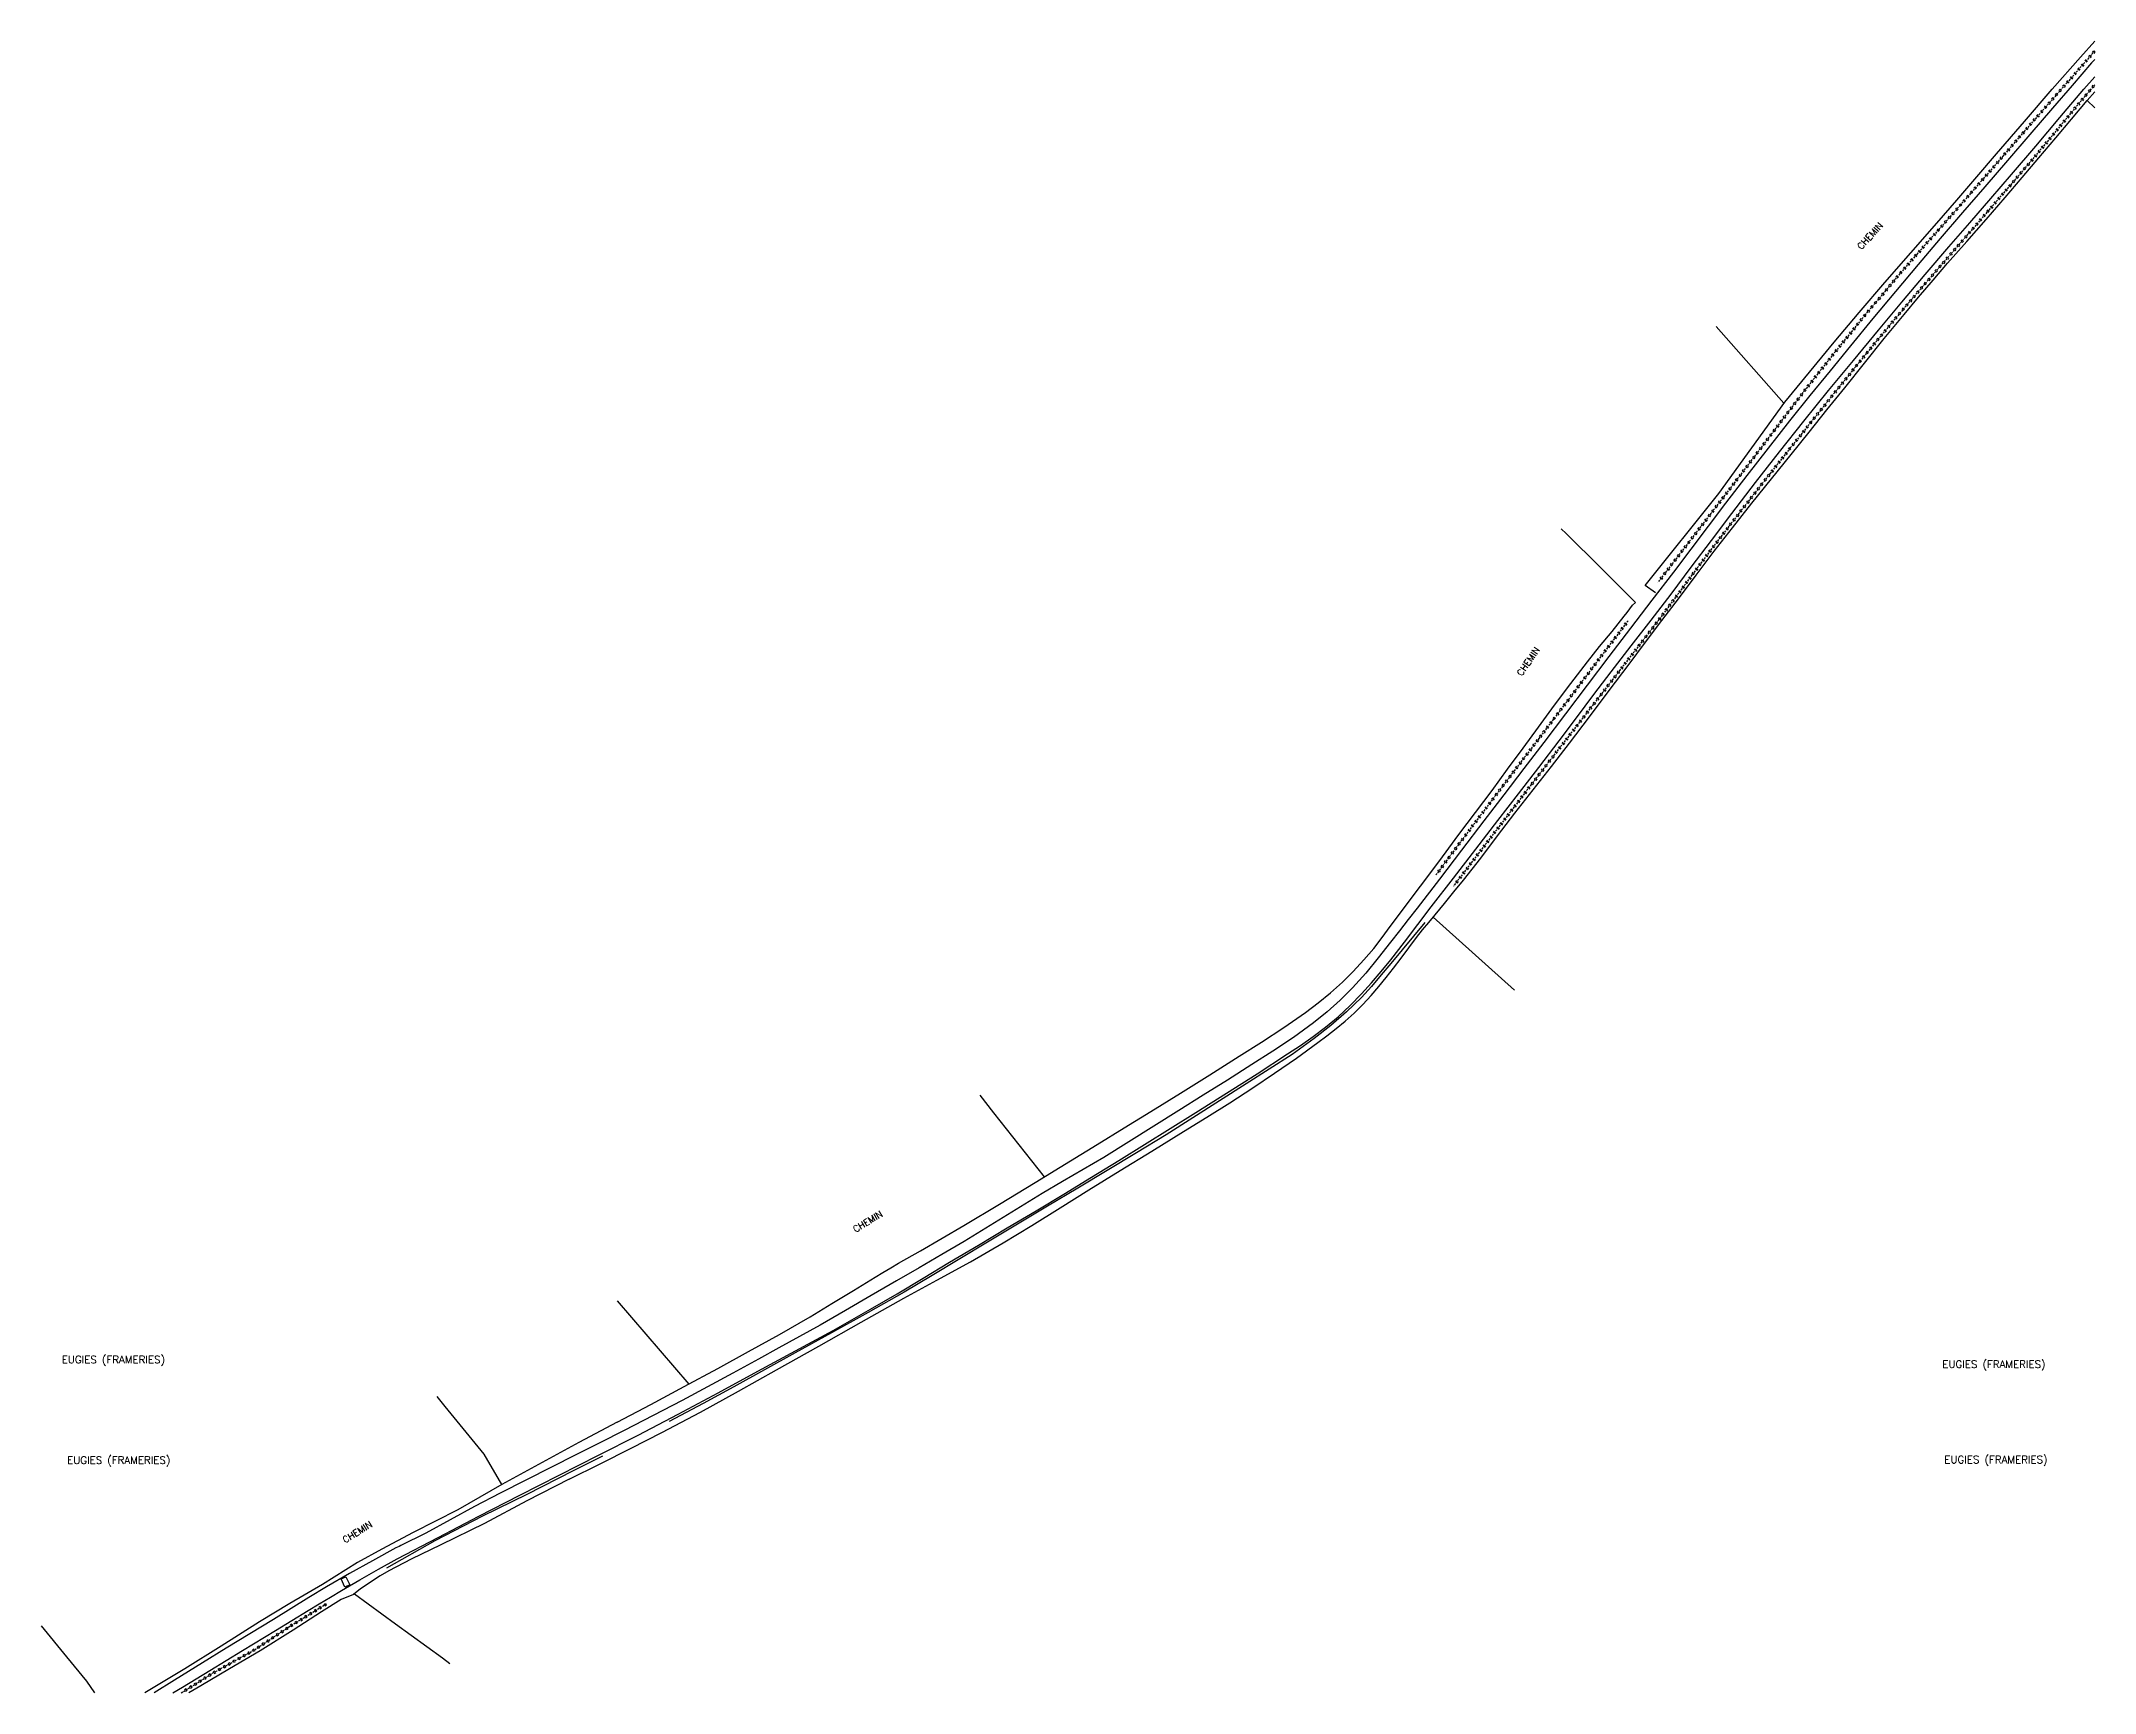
# Model space of a CAD drawing. Header units: millimetres. Extents: x 114000 to 115000, y 119000 to 120001.
# Drawn here: x 114453 to 115000, y 119175 to 119615 of the extents above; entities that cross this region are included whole.
import ezdxf
from ezdxf.enums import TextEntityAlignment as Align

# ---------------------------------------------------------------- set-up
doc = ezdxf.new("R2010")
doc.units = ezdxf.units.MM
doc.linetypes.add('DASHED', pattern=[0.75, 0.5, -0.25])
doc.layers.get('0').update_dxf_attribs({"linetype": 'CONTINUOUS'})
for name, color, linetype in [('W0071', 7, 'CONTINUOUS'), ('W0104', 1, 'CONTINUOUS'), ('W0211', 2, 'CONTINUOUS'), ('W0220', 5, 'DASHED'), ('W0330', 7, 'CONTINUOUS'), ('W0980', 7, 'CONTINUOUS'), ('W0989', 7, 'CONTINUOUS')]:
    doc.layers.add(name, color=color, linetype=linetype)
doc.styles.get("Standard").update_dxf_attribs({"font": 'romans.shx', "width": 0.85})

msp = doc.modelspace()

# ---------------------------------------------------------------- texts
at = {"layer": 'W0980'}
for p in [(114472, 119263.71), (114973.14, 119262.47), (114473.43, 119236.9), (114973.68, 119237.05)]:
    msp.add_text('EUGIES (FRAMERIES)', height=2, dxfattribs=at).set_placement(p, align=Align.MIDDLE)
at = {"layer": 'W0989'}
for rotation, p in [(47.4053, (114937.82, 119559.54)), (55.4888, (114847.32, 119445.84)), (31.6254, (114669.79, 119297.62)), (31.6254, (114533.77, 119214.86))]:
    msp.add_text('CHEMIN', height=1.75, rotation=rotation, dxfattribs=at).set_placement(p)

# ---------------------------------------------------------------- blocks, each defined once
blk = doc.blocks.new('t220o')
at = {"color": 0, "linetype": 'Continuous'}
for p, q in [((-0.25, 0.25), (0.25, 0.25)), ((-0.25, -0.25), (0.25, -0.25))]:
    blk.add_line(p, q, dxfattribs=at)

# ---------------------------------------------------------------- linework, layer by layer
at = {"layer": 'W0071'}
for points in [[(115000, 119610.39), (114999.18, 119609.45), (114993.96, 119603.39), (114988.75, 119597.34), (114982.73, 119590.38), (114976.72, 119583.42), (114970.72, 119576.45), (114964.77, 119569.56), (114958.83, 119562.67), (114952.93, 119555.75), (114946.89, 119548.54), (114940.88, 119541.29), (114934.9, 119534.02), (114929.46, 119527.4), (114924.05, 119520.76), (114918.69, 119514.07), (114912.95, 119506.78), (114907.27, 119499.45), (114901.63, 119492.08), (114896.99, 119485.97), (114892.38, 119479.84), (114887.75, 119473.72), (114882.02, 119466.23), (114876.28, 119458.76), (114870.55, 119451.27), (114864.77, 119443.63), (114859.01, 119435.98), (114853.23, 119428.34), (114847.9, 119421.36), (114842.55, 119414.39), (114837.2, 119407.42), (114831.27, 119399.66), (114825.35, 119391.9), (114819.41, 119384.16), (114817.07, 119381.12), (114814.73, 119378.09), (114812.36, 119375.07), (114809.09, 119370.92), (114805.76, 119366.82), (114802.24, 119362.9), (114798.91, 119359.66), (114795.44, 119356.56), (114791.86, 119353.6), (114786.52, 119349.68), (114780.97, 119346.04), (114775.38, 119342.46), (114768.92, 119338.34), (114762.4, 119334.31), (114755.89, 119330.27), (114749.24, 119326.07), (114742.6, 119321.88), (114735.91, 119317.75), (114730.45, 119314.51), (114724.97, 119311.33), (114719.5, 119308.11), (114712.58, 119303.87), (114705.69, 119299.57), (114698.76, 119295.34), (114692.76, 119291.81), (114686.73, 119288.33), (114680.7, 119284.85), (114673.91, 119280.89), (114667.12, 119276.93), (114660.31, 119273.03), (114654.85, 119269.97), (114649.37, 119266.94), (114643.88, 119263.93), (114637.12, 119260.25), (114630.34, 119256.6), (114623.54, 119252.98), (114618.4, 119250.26), (114613.24, 119247.57), (114608.08, 119244.9), (114601.66, 119241.65), (114595.22, 119238.44), (114588.79, 119235.21), (114581.92, 119231.72), (114575.05, 119228.2), (114568.21, 119224.65), (114561.71, 119221.13), (114555.23, 119217.58), (114548.63, 119214.27), (114548.18, 119214.06), (114547.72, 119213.85), (114547.26, 119213.65)], [(114547.65, 119210.76), (114558.52, 119216.43), (114569.4, 119222.1), (114580.29, 119227.72), (114590.8, 119233.05), (114601.32, 119238.35), (114611.82, 119243.71), (114622.49, 119249.32), (114633.14, 119254.99), (114643.75, 119260.72), (114653.81, 119266.16), (114663.85, 119271.64), (114673.8, 119277.26), (114680.84, 119281.38), (114687.83, 119285.57), (114694.82, 119289.77), (114702.52, 119294.35), (114710.22, 119298.93), (114717.91, 119303.53), (114725.28, 119307.97), (114732.64, 119312.43), (114739.98, 119316.92), (114746.81, 119321.15), (114753.62, 119325.4), (114760.43, 119329.68), (114768.64, 119334.81), (114776.84, 119339.97), (114784.93, 119345.3), (114788.35, 119347.6), (114791.76, 119349.93), (114795.05, 119352.4), (114798.38, 119355.23), (114801.58, 119358.23), (114804.65, 119361.34), (114807.31, 119364.29), (114809.87, 119367.32), (114812.38, 119370.4), (114816.04, 119375.06), (114819.6, 119379.79), (114823.17, 119384.52), (114829.09, 119392.19), (114835.04, 119399.85), (114840.97, 119407.51), (114846.41, 119414.6), (114851.83, 119421.69), (114857.24, 119428.79), (114861.89, 119434.93), (114866.53, 119441.07), (114871.18, 119447.19), (114876.48, 119454.09), (114881.79, 119460.96), (114887.09, 119467.86), (114892.49, 119475.01), (114897.87, 119482.17), (114903.29, 119489.31), (114909.64, 119497.57), (114916.04, 119505.8), (114922.51, 119513.98), (114929.07, 119522.1), (114935.68, 119530.17), (114942.35, 119538.21), (114948.56, 119545.64), (114954.82, 119553.04), (114961.1, 119560.41), (114966.68, 119566.86), (114972.28, 119573.28), (114977.85, 119579.71), (114984.28, 119587.28), (114990.68, 119594.87), (114997.12, 119602.42), (115000, 119605.76)], [(114547.26, 119213.65), (114541.08, 119210.22), (114534.9, 119206.79), (114528.78, 119203.27), (114524.05, 119200.41), (114519.35, 119197.5), (114514.64, 119194.59), (114508.35, 119190.74), (114502.05, 119186.89), (114495.76, 119183.04), (114488.27, 119178.37), (114482.89, 119175)], [(114487.87, 119175), (114490.43, 119176.56), (114497.72, 119181), (114506.45, 119186.32), (114515.18, 119191.63), (114523.91, 119196.93), (114526.86, 119198.74), (114529.82, 119200.55), (114532.79, 119202.33), (114537.72, 119205.18), (114542.68, 119207.97), (114547.65, 119210.76)]]:
    msp.add_lwpolyline(points, dxfattribs=at)
at = {"layer": 'W0104'}
msp.add_lwpolyline([(114533.7, 119203.2), (114532.7, 119205.38), (114533.98, 119205.97), (114534.98, 119203.78)], close=True, dxfattribs=at)
at = {"layer": 'W0211'}
for points in [[(114821.52, 119380.37), (114818.48, 119376.72), (114815.45, 119373.05), (114812.4, 119369.4), (114809.85, 119366.35), (114807.28, 119363.32), (114804.63, 119360.37), (114800.63, 119356.52), (114796.4, 119352.85), (114792.03, 119349.4), (114786.12, 119345.2), (114779.97, 119341.28), (114773.83, 119337.37), (114766.75, 119332.83), (114759.63, 119328.25), (114752.52, 119323.77), (114744.68, 119318.97), (114736.83, 119314.25), (114728.97, 119309.55), (114720.97, 119304.75), (114712.97, 119299.97), (114704.97, 119295.17), (114697.57, 119290.72), (114690.2, 119286.25), (114682.77, 119281.85), (114673.12, 119276.37), (114663.4, 119271), (114653.65, 119265.63), (114645.52, 119261.12), (114637.35, 119256.6), (114629.15, 119252.15), (114620.12, 119247.37)], [(114602.37, 119238.1), (114594.57, 119234.17), (114582.18, 119227.88), (114570.4, 119222.1), (114557.7, 119215.57), (114544.78, 119208.27)]]:
    msp.add_lwpolyline(points, dxfattribs=at)
at = {"layer": 'W0220'}
for points in [[(115000, 119612.62), (114998.37, 119610.72), (114992.65, 119604.2), (114986.92, 119597.68), (114981.2, 119591.17), (114975.55, 119584.63), (114969.88, 119578.08), (114964.2, 119571.55), (114958.37, 119564.95), (114952.52, 119558.37), (114946.75, 119551.72), (114938.75, 119542.17), (114930.88, 119532.52), (114923.17, 119522.77), (114917.72, 119515.65), (114912.28, 119508.48), (114906.88, 119501.35), (114899.12, 119491.2), (114891.35, 119481.08), (114883.55, 119470.97)], [(115000, 119603.64), (114997.92, 119601.17), (114993, 119595.32), (114988.15, 119589.4), (114983.23, 119583.55), (114977.52, 119576.85), (114971.77, 119570.2), (114966.03, 119563.55), (114959.6, 119556.15), (114953.17, 119548.72), (114946.8, 119541.25), (114941.08, 119534.37), (114935.43, 119527.43), (114929.8, 119520.45), (114924.35, 119513.65), (114918.88, 119506.83), (114913.48, 119500), (114907.97, 119492.97), (114902.52, 119485.95), (114897.08, 119478.85), (114892.68, 119472.97), (114888.32, 119467.03), (114883.92, 119461.15), (114878.72, 119454.37), (114873.48, 119447.63), (114868.25, 119440.88), (114862.12, 119432.95), (114855.97, 119425.03), (114849.83, 119417.08), (114842.92, 119408.05), (114836, 119399.03), (114829.08, 119390)], [(114875.63, 119460.77), (114867.72, 119450.35), (114859.83, 119439.88), (114851.92, 119429.45), (114845.37, 119420.85), (114838.83, 119412.23), (114832.32, 119403.6), (114829.65, 119400.03), (114826.97, 119396.43), (114824.32, 119392.85)], [(114490.07, 119175), (114498.53, 119180.32), (114509.6, 119186.52), (114518.77, 119192.6), (114528.88, 119198.82)]]:
    msp.add_lwpolyline(points, dxfattribs=at)
at = {"layer": 'W0330'}
for points in [[(114882.97, 119468.23), (114880.23, 119470.2), (114899.83, 119494.68), (114917.4, 119519.03), (114924, 119527.03), (114930.57, 119535), (114937.23, 119542.95), (114944.08, 119550.88), (114951.03, 119558.8), (114957.95, 119566.72), (114963.25, 119572.88), (114968.55, 119579.05), (114973.83, 119585.23), (114981.25, 119593.85), (114988.68, 119602.45), (114996.2, 119611), (115000, 119615.26)], [(114593.45, 119231.95), (114601.72, 119236.05), (114609.97, 119240.2), (114618.2, 119244.4), (114628.43, 119249.85), (114638.57, 119255.45), (114648.68, 119261.08), (114660, 119267.43), (114671.32, 119273.8), (114682.63, 119280.17), (114691.48, 119285.05), (114700.37, 119289.92), (114709.15, 119294.95), (114716.77, 119299.57), (114724.35, 119304.32), (114731.92, 119309.05), (114740.32, 119314.23), (114748.75, 119319.4), (114757.15, 119324.6), (114763.35, 119328.45), (114769.52, 119332.32), (114775.63, 119336.28), (114781.45, 119340.2), (114787.25, 119344.2), (114792.95, 119348.35), (114795.4, 119350.17), (114797.85, 119352.05), (114800.23, 119354), (114802.63, 119356.2), (114804.92, 119358.52), (114807.15, 119360.88), (114809.2, 119363.25), (114811.17, 119365.68), (114813.12, 119368.15), (114815.17, 119370.85), (114817.2, 119373.63), (114819.25, 119376.35), (114820.88, 119378.35), (114822.55, 119380.35), (114824.2, 119382.35), (114826.72, 119385.43), (114829.25, 119388.52), (114831.75, 119391.6), (114836.37, 119397.52), (114840.88, 119403.48), (114845.45, 119409.45), (114850.35, 119415.68), (114855.23, 119421.92), (114860.08, 119428.17), (114865.4, 119435.17), (114870.65, 119442.2), (114875.92, 119449.23), (114880.28, 119455.03), (114884.68, 119460.8), (114889.05, 119466.6), (114893.83, 119472.95), (114898.63, 119479.28), (114903.45, 119485.57), (114908.63, 119492.08), (114913.88, 119498.57), (114919.12, 119505.05), (114923.88, 119511), (114928.65, 119516.95), (114933.43, 119522.88), (114938.65, 119529.4), (114943.88, 119535.95), (114949.2, 119542.4), (114953.03, 119546.97), (114956.92, 119551.52), (114960.8, 119556.03), (114965.88, 119561.88), (114971.03, 119567.75), (114976.12, 119573.6), (114980.65, 119578.88), (114985.15, 119584.17), (114989.65, 119589.48), (114993.83, 119594.45), (114998, 119599.43), (115000, 119601.76)], [(114998.02, 119599.45), (115000, 119597.47)], [(114917.17, 119518.75), (114899.11, 119539.16)], [(114877.6, 119465.65), (114868.35, 119474.83), (114859.12, 119484), (114857.83, 119485.29)], [(114606.25, 119247.15), (114615.2, 119251.88), (114624.15, 119256.63), (114633.05, 119261.43), (114641.28, 119265.97), (114649.52, 119270.55), (114657.65, 119275.25), (114663.45, 119278.75), (114669.23, 119282.28), (114675, 119285.8), (114677.08, 119287.03), (114679.17, 119288.28), (114681.25, 119289.52), (114687.05, 119292.85), (114692.85, 119296.2), (114698.65, 119299.55), (114708.15, 119305.23), (114717.6, 119311), (114727.03, 119316.8), (114734.17, 119321.17), (114741.32, 119325.57), (114748.45, 119329.97), (114756.35, 119334.85), (114764.23, 119339.75), (114772.05, 119344.72), (114778, 119348.48), (114783.95, 119352.32), (114789.68, 119356.37), (114793.05, 119358.97), (114796.37, 119361.63), (114799.55, 119364.45), (114802.43, 119367.32), (114805.2, 119370.35), (114807.85, 119373.43), (114810.12, 119376.32), (114812.28, 119379.25), (114814.45, 119382.2), (114818.35, 119387.43), (114822.25, 119392.63), (114826.15, 119397.85), (114830.57, 119403.75), (114835, 119409.63), (114839.4, 119415.55), (114843.55, 119421.17), (114847.65, 119426.8), (114851.8, 119432.43), (114856.08, 119438.25), (114860.4, 119444.08), (114864.8, 119449.85), (114868.05, 119453.92), (114871.37, 119457.92), (114874.63, 119462), (114875.37, 119462.97), (114876.12, 119463.97), (114876.85, 119464.95), (114877.6, 119465.65)], [(114823.7, 119381.75), (114845.35, 119362.34)], [(114720.1, 119312.53), (114706.65, 119329.65), (114703, 119334.3)], [(114625.42, 119257.32), (114606.31, 119279.46)], [(114575.52, 119230.53), (114570.8, 119238.67), (114560.43, 119251.33), (114558.26, 119253.97)], [(114606.27, 119247.13), (114596.02, 119241.77), (114584.3, 119235.32), (114575.48, 119230.52), (114563.82, 119223.77), (114551.88, 119217.77), (114543.57, 119213.33), (114537.1, 119209.77), (114527.73, 119203.9), (114519, 119198.87), (114510.97, 119193.97), (114500.73, 119187.42), (114491, 119181.42), (114480.42, 119175)], [(114593.47, 119231.93), (114582.17, 119226.2), (114570.92, 119220.18), (114559.27, 119214.5), (114551.32, 119210.63), (114545.37, 119207.57), (114543.1, 119206.18), (114537.82, 119202.78), (114535.98, 119201.23), (114532.68, 119199.9), (114527.5, 119196.63), (114519.93, 119191.73), (114511.13, 119186.22), (114502.97, 119181.38), (114495.3, 119176.93), (114492.12, 119175)], [(114536.22, 119201.43), (114547.18, 119193.42), (114559.68, 119184.32), (114561.68, 119182.83)], [(114452.73, 119192.85), (114459.47, 119184.58), (114464.88, 119178.17), (114467, 119175)]]:
    msp.add_lwpolyline(points, dxfattribs=at)

# ---------------------------------------------------------------- block references
at = {"layer": 'W0220'}
for p, rotation in [((114998.73, 119611.14), 229.4179907107675), ((114999.7, 119612.28), 229.4179907107675), ((114994.77, 119606.62), 228.7413321442542), ((114995.76, 119607.75), 228.7413321442542), ((114996.75, 119608.88), 228.7413321442542), ((114997.74, 119610), 228.7413321442542), ((114989.82, 119600.99), 228.6619355755225), ((114990.81, 119602.11), 228.6619355755225), ((114991.81, 119603.24), 228.6619355755225), ((114992.8, 119604.37), 228.7413321442542), ((114993.78, 119605.49), 228.7413321442542), ((114997.63, 119600.83), 229.9525180316373), ((114998.6, 119601.98), 229.9454226817642), ((114999.56, 119603.13), 229.9454226817642), ((114984.87, 119595.35), 228.7369733293933), ((114985.86, 119596.48), 228.7369733293933), ((114986.85, 119597.61), 228.7369733293933), ((114987.84, 119598.73), 228.6619355755225), ((114988.83, 119599.86), 228.6619355755225), ((114992.81, 119595.09), 230.6594818401349), ((114993.77, 119596.24), 229.9525180316373), ((114994.74, 119597.39), 229.9525180316373), ((114995.7, 119598.53), 229.9525180316373), ((114996.67, 119599.68), 229.9525180316373), ((114979.94, 119589.71), 229.1497762636629), ((114980.92, 119590.84), 229.1497762636629), ((114981.91, 119591.97), 228.7369733293933), ((114982.89, 119593.1), 228.7369733293933), ((114983.88, 119594.23), 228.7369733293933), ((114988.06, 119589.29), 229.9525180315671), ((114989.01, 119590.45), 230.6594818401349), ((114989.96, 119591.61), 230.6594818401349), ((114990.91, 119592.77), 230.6594818401349), ((114991.86, 119593.93), 230.6594818401349), ((114975.03, 119584.03), 229.1339406383781), ((114976.01, 119585.17), 229.1497762636629), ((114976.99, 119586.3), 229.1497762636629), ((114977.97, 119587.44), 229.1497762636629), ((114978.96, 119588.57), 229.1497762636629), ((114984.19, 119584.69), 229.9525180315671), ((114985.16, 119585.84), 229.9525180315671), ((114986.12, 119586.99), 229.9525180315671), ((114987.09, 119588.14), 229.9525180315671), ((114970.12, 119578.36), 229.1339406383781), ((114971.11, 119579.5), 229.1339406383781), ((114972.09, 119580.63), 229.1339406383781), ((114973.07, 119581.76), 229.1339406383781), ((114974.05, 119582.9), 229.1339406383781), ((114979.34, 119578.98), 229.5313669061107), ((114980.31, 119580.12), 229.5313669061107), ((114981.28, 119581.26), 229.5313669061107), ((114982.26, 119582.4), 229.5313669061107), ((114983.23, 119583.55), 229.5313669061107), ((114966.19, 119573.83), 228.9802753907442), ((114967.17, 119574.97), 228.9802753907442), ((114968.16, 119576.1), 228.9802753907442), ((114969.14, 119577.23), 228.9802753907442), ((114974.44, 119573.3), 229.1512852664589), ((114975.42, 119574.43), 229.1512852664589), ((114976.41, 119575.57), 229.1512852664589), ((114977.39, 119576.7), 229.1512852664589), ((114978.36, 119577.84), 229.5313669061107), ((114961.24, 119568.2), 228.5301408373691), ((114962.23, 119569.32), 228.5301408373691), ((114963.22, 119570.45), 228.5301408373691), ((114964.22, 119571.57), 228.9802753907442), ((114965.2, 119572.7), 228.9802753907442), ((114969.54, 119567.62), 229.2302596173762), ((114970.52, 119568.76), 229.2302596173762), ((114971.5, 119569.89), 229.2302596173762), ((114972.48, 119571.03), 229.1512852664589), ((114973.46, 119572.16), 229.1512852664589), ((114956.26, 119562.58), 228.3740246766734), ((114957.26, 119563.71), 228.3740246766734), ((114958.26, 119564.83), 228.3740246766734), ((114959.25, 119565.95), 228.5301408373691), ((114960.24, 119567.07), 228.5301408373691), ((114964.64, 119561.95), 228.998773390769), ((114965.62, 119563.08), 228.998773390769), ((114966.6, 119564.21), 229.2302596173762), ((114967.58, 119565.35), 229.2302596173762), ((114968.56, 119566.48), 229.2302596173762), ((114951.3, 119556.96), 229.0675807809847), ((114952.28, 119558.1), 229.0675807809847), ((114953.28, 119559.22), 228.3740246766734), ((114954.27, 119560.34), 228.3740246766734), ((114955.27, 119561.46), 228.3740246766734), ((114960.7, 119557.42), 228.998773390769), ((114961.69, 119558.55), 228.998773390769), ((114962.67, 119559.68), 228.998773390769), ((114963.65, 119560.81), 228.998773390769), ((114946.39, 119551.29), 230.04721499862), ((114947.37, 119552.43), 229.0675807809847), ((114948.35, 119553.56), 229.0675807809847), ((114949.33, 119554.7), 229.0675807809847), ((114950.32, 119555.83), 229.0675807809847), ((114955.79, 119551.75), 229.1249642371633), ((114956.77, 119552.88), 229.1249642371633), ((114957.75, 119554.02), 229.1249642371633), ((114958.74, 119555.15), 229.1249642371633), ((114959.72, 119556.28), 228.998773390769), ((114941.58, 119545.54), 230.04721499862), ((114942.54, 119546.69), 230.04721499862), ((114943.5, 119547.84), 230.04721499862), ((114944.47, 119548.99), 230.04721499862), ((114945.43, 119550.14), 230.04721499862), ((114950.9, 119546.06), 229.5462652041543), ((114951.88, 119547.2), 229.5462652041543), ((114952.85, 119548.34), 229.5462652041543), ((114953.83, 119549.48), 229.1249642371633), ((114954.81, 119550.61), 229.1249642371633), ((114937.74, 119540.93), 230.8119395983246), ((114938.69, 119542.09), 230.8119395983246), ((114939.65, 119543.24), 230.04721499862), ((114940.61, 119544.39), 230.04721499862), ((114946.05, 119540.34), 230.2870754375235), ((114947.01, 119541.49), 229.5462652041543), ((114947.98, 119542.64), 229.5462652041543), ((114948.96, 119543.78), 229.5462652041543), ((114949.93, 119544.92), 229.5462652041543), ((114933, 119535.12), 230.8119395983246), ((114933.95, 119536.28), 230.8119395983246), ((114934.9, 119537.44), 230.8119395983246), ((114935.84, 119538.6), 230.8119395983246), ((114936.79, 119539.77), 230.8119395983246), ((114941.26, 119534.57), 230.2870754375235), ((114942.21, 119535.73), 230.2870754375235), ((114943.17, 119536.88), 230.2870754375235), ((114944.13, 119538.04), 230.2870754375235), ((114945.09, 119539.19), 230.2870754375235), ((114928.31, 119529.26), 231.6424501949261), ((114929.24, 119530.44), 231.6424501949261), ((114930.17, 119531.62), 231.6424501949261), ((114931.11, 119532.79), 230.8119395983246), ((114932.05, 119533.95), 230.8119395983246), ((114937.46, 119529.92), 230.8259741806424), ((114938.41, 119531.09), 230.8259741806424), ((114939.36, 119532.25), 230.8259741806424), ((114940.31, 119533.41), 230.8259741806424), ((114924.59, 119524.56), 231.6424501949261), ((114925.52, 119525.74), 231.6424501949261), ((114926.45, 119526.91), 231.6424501949261), ((114927.38, 119528.09), 231.6424501949261), ((114932.74, 119524.1), 231.1078063572546), ((114933.68, 119525.26), 231.1078063572546), ((114934.63, 119526.43), 231.1078063572546), ((114935.57, 119527.6), 230.8259741806424), ((114936.52, 119528.76), 230.8259741806424), ((114920, 119518.63), 232.556115465346), ((114920.91, 119519.82), 232.556115465346), ((114921.82, 119521.01), 232.556115465346), ((114922.73, 119522.2), 232.556115465346), ((114923.66, 119523.38), 231.6424501949261), ((114928.04, 119518.25), 231.2888514554543), ((114928.98, 119519.42), 231.2888514554543), ((114929.92, 119520.59), 231.1078063572546), ((114930.86, 119521.76), 231.1078063572546), ((114931.8, 119522.93), 231.1078063572546), ((114915.45, 119512.66), 232.8306941792321), ((114916.36, 119513.86), 232.8306941792321), ((114917.26, 119515.05), 232.8306941792321), ((114918.17, 119516.25), 232.556115465346), ((114919.09, 119517.44), 232.556115465346), ((114924.29, 119513.57), 231.2715838894079), ((114925.23, 119514.74), 231.2888514554543), ((114926.16, 119515.91), 231.2888514554543), ((114927.1, 119517.08), 231.2888514554543), ((114911.83, 119507.88), 232.872649654191), ((114912.73, 119509.08), 232.8306941792321), ((114913.64, 119510.27), 232.8306941792321), ((114914.55, 119511.47), 232.8306941792321), ((114919.6, 119507.72), 231.2715838894079), ((114920.53, 119508.89), 231.2715838894079), ((114921.47, 119510.06), 231.2715838894079), ((114922.41, 119511.23), 231.2715838894079), ((114923.35, 119512.4), 231.2715838894079), ((114907.3, 119501.9), 232.872649654191), ((114908.21, 119503.1), 232.872649654191), ((114909.11, 119504.29), 232.872649654191), ((114910.02, 119505.49), 232.872649654191), ((114910.92, 119506.68), 232.872649654191), ((114914.94, 119501.84), 231.681301295882), ((114915.87, 119503.02), 231.681301295882), ((114916.8, 119504.2), 231.681301295882), ((114917.73, 119505.37), 231.681301295882), ((114918.66, 119506.55), 231.681301295882), ((114903.66, 119497.13), 232.5795604604998), ((114904.57, 119498.33), 232.5795604604998), ((114905.48, 119499.52), 232.5795604604998), ((114906.39, 119500.71), 232.5795604604998), ((114911.23, 119497.13), 231.8928187275991), ((114912.15, 119498.31), 231.8928187275991), ((114913.08, 119499.49), 231.8928187275991), ((114914.01, 119500.67), 231.681301295882), ((114899.1, 119491.18), 232.4859124990365), ((114900.01, 119492.37), 232.5795604604998), ((114900.92, 119493.56), 232.5795604604998), ((114901.83, 119494.75), 232.5795604604998), ((114902.75, 119495.94), 232.5795604604998), ((114906.61, 119491.22), 232.1640419274077), ((114907.53, 119492.4), 232.1640419274077), ((114908.45, 119493.59), 231.8928187275991), ((114909.38, 119494.77), 231.8928187275991), ((114910.3, 119495.95), 231.8928187275991), ((114894.53, 119485.23), 232.4859124990365), ((114895.45, 119486.42), 232.4859124990365), ((114896.36, 119487.61), 232.4859124990365), ((114897.27, 119488.8), 232.4859124990365), ((114898.19, 119489.99), 232.4859124990365), ((114902.01, 119485.29), 232.5712869148639), ((114902.93, 119486.48), 232.1640419274077), ((114903.85, 119487.66), 232.1640419274077), ((114904.77, 119488.85), 232.1640419274077), ((114905.69, 119490.03), 232.1640419274077), ((114890.88, 119480.47), 232.3657733363448), ((114891.79, 119481.66), 232.4859124990365), ((114892.71, 119482.85), 232.4859124990365), ((114893.62, 119484.04), 232.4859124990365), ((114898.37, 119480.53), 232.5712869148639), ((114899.28, 119481.72), 232.5712869148639), ((114900.19, 119482.91), 232.5712869148639), ((114901.1, 119484.1), 232.5712869148639), ((114886.3, 119474.53), 232.3657733363448), ((114887.21, 119475.72), 232.3657733363448), ((114888.13, 119476.91), 232.3657733363448), ((114889.05, 119478.09), 232.3657733363448), ((114889.96, 119479.28), 232.3657733363448), ((114893.86, 119474.53), 233.2065341175347), ((114894.75, 119475.74), 233.2065341175347), ((114895.65, 119476.94), 233.2065341175347), ((114896.55, 119478.14), 233.2065341175347), ((114897.45, 119479.34), 232.5712869148639), ((114884.47, 119472.15), 232.3657733363448), ((114885.38, 119473.34), 232.3657733363448), ((114890.29, 119469.71), 233.6558511171039), ((114891.18, 119470.92), 233.6558511171039), ((114892.07, 119472.13), 233.6558511171039), ((114892.96, 119473.33), 233.2065341175347), ((114885.82, 119463.69), 233.2065341175347), ((114886.71, 119464.89), 233.2065341175347), ((114887.61, 119466.09), 233.2065341175347), ((114888.51, 119467.29), 233.6558511171039), ((114889.4, 119468.5), 233.6558511171039), ((114874.05, 119458.68), 232.7683736861715), ((114874.95, 119459.87), 232.7683736861715), ((114882.2, 119458.91), 232.5254164707503), ((114883.11, 119460.1), 232.5254164707503), ((114884.02, 119461.29), 233.2065341175347), ((114884.92, 119462.49), 233.2065341175347), ((114869.51, 119452.71), 232.7683736861715), ((114870.41, 119453.9), 232.7683736861715), ((114871.32, 119455.09), 232.7683736861715), ((114872.23, 119456.29), 232.7683736861715), ((114873.14, 119457.48), 232.7683736861715), ((114877.62, 119452.96), 232.1438706213619), ((114878.54, 119454.14), 232.1438706213619), ((114879.46, 119455.33), 232.5254164707503), ((114880.37, 119456.52), 232.5254164707503), ((114881.28, 119457.71), 232.5254164707503), ((114865.89, 119447.92), 233.0120480304558), ((114866.79, 119449.12), 233.0120480304558), ((114867.69, 119450.32), 233.0120480304558), ((114868.6, 119451.51), 232.7683736861715), ((114873.02, 119447.04), 232.2150364457995), ((114873.94, 119448.22), 232.1438706213619), ((114874.86, 119449.41), 232.1438706213619), ((114875.78, 119450.59), 232.1438706213619), ((114876.7, 119451.78), 232.1438706213619), ((114861.38, 119441.93), 233.0120480304558), ((114862.28, 119443.13), 233.0120480304558), ((114863.18, 119444.33), 233.0120480304558), ((114864.08, 119445.52), 233.0120480304558), ((114864.99, 119446.72), 233.0120480304558), ((114869.35, 119442.3), 232.2150364457995), ((114870.26, 119443.48), 232.2150364457995), ((114871.18, 119444.67), 232.2150364457995), ((114872.1, 119445.85), 232.2150364457995), ((114856.85, 119435.95), 232.810726316849), ((114857.76, 119437.15), 232.810726316849), ((114858.66, 119438.34), 232.810726316849), ((114859.57, 119439.54), 232.810726316849), ((114860.47, 119440.73), 233.0120480304558), ((114864.76, 119436.36), 232.292400855903), ((114865.67, 119437.55), 232.292400855903), ((114866.59, 119438.74), 232.292400855903), ((114867.51, 119439.92), 232.292400855903), ((114868.43, 119441.11), 232.2150364457995), ((114853.22, 119431.17), 232.810726316849), ((114854.13, 119432.37), 232.810726316849), ((114855.04, 119433.56), 232.810726316849), ((114855.94, 119434.76), 232.810726316849), ((114860.16, 119430.44), 232.1596034403142), ((114861.08, 119431.62), 232.1596034403142), ((114862, 119432.8), 232.1596034403142), ((114862.92, 119433.99), 232.292400855903), ((114863.84, 119435.18), 232.292400855903), ((114848.68, 119425.2), 232.7060895248716), ((114849.59, 119426.39), 232.7060895248716), ((114850.5, 119427.59), 232.7060895248716), ((114851.41, 119428.78), 232.7060895248716), ((114852.32, 119429.98), 232.810726316849), ((114856.48, 119425.7), 232.1596034403142), ((114857.4, 119426.88), 232.1596034403142), ((114858.32, 119428.07), 232.1596034403142), ((114859.24, 119429.25), 232.1596034403142), ((114845.05, 119420.43), 232.828102244362), ((114845.95, 119421.62), 232.7060895248716), ((114846.86, 119422.81), 232.7060895248716), ((114847.77, 119424.01), 232.7060895248716), ((114851.9, 119419.76), 232.3472160428931), ((114852.82, 119420.95), 232.3472160428931), ((114853.73, 119422.14), 232.3472160428931), ((114854.65, 119423.32), 232.3472160428931), ((114855.56, 119424.51), 232.3472160428931), ((114840.52, 119414.45), 232.828102244362), ((114841.42, 119415.65), 232.828102244362), ((114842.33, 119416.84), 232.828102244362), ((114843.23, 119418.04), 232.828102244362), ((114844.14, 119419.23), 232.828102244362), ((114848.24, 119415), 232.5609910533938), ((114849.15, 119416.2), 232.5609910533938), ((114850.07, 119417.39), 232.3472160428931), ((114850.98, 119418.57), 232.3472160428931), ((114836.9, 119409.67), 232.9552914390631), ((114837.8, 119410.86), 232.9552914390631), ((114838.7, 119412.06), 232.9552914390631), ((114839.61, 119413.26), 232.828102244362), ((114843.68, 119409.05), 232.5609910533938), ((114844.59, 119410.24), 232.5609910533938), ((114845.51, 119411.43), 232.5609910533938), ((114846.42, 119412.62), 232.5609910533938), ((114847.33, 119413.81), 232.5609910533938), ((114832.38, 119403.68), 232.9552914390631), ((114833.28, 119404.88), 232.9552914390631), ((114834.18, 119406.07), 232.9552914390631), ((114835.09, 119407.27), 232.9552914390631), ((114835.99, 119408.47), 232.9552914390631), ((114839.12, 119403.1), 232.5079494383837), ((114840.03, 119404.29), 232.5079494383837), ((114840.94, 119405.48), 232.5079494383837), ((114841.86, 119406.67), 232.5079494383837), ((114842.77, 119407.86), 232.5079494383837), ((114827.89, 119397.67), 233.3036557904632), ((114828.79, 119398.87), 233.3036557904632), ((114829.68, 119400.08), 233.2150077985558), ((114830.58, 119401.28), 233.2150077985558), ((114831.48, 119402.48), 233.2150077985558), ((114835.47, 119398.34), 232.5569924399524), ((114836.38, 119399.53), 232.5079494383837), ((114837.29, 119400.72), 232.5079494383837), ((114838.21, 119401.91), 232.5079494383837), ((114825.21, 119394.06), 233.5132342049942), ((114826.1, 119395.26), 233.5132342049942), ((114826.99, 119396.47), 233.3036557904632), ((114830.91, 119392.38), 232.5569924399524), ((114831.82, 119393.57), 232.5569924399524), ((114832.73, 119394.76), 232.5569924399524), ((114833.64, 119395.95), 232.5569924399524), ((114834.55, 119397.15), 232.5569924399524), ((114829.99, 119391.19), 232.5569924399524), ((114523.3, 119195.38), 31.57367686333484), ((114524.57, 119196.17), 31.57367686333484), ((114525.85, 119196.95), 31.57367686333484), ((114527.13, 119197.74), 31.57367686333484), ((114528.41, 119198.52), 31.57367686333484), ((114514.45, 119189.73), 33.56729207523165), ((114515.7, 119190.56), 33.56729207523165), ((114516.95, 119191.39), 33.56729207523165), ((114518.2, 119192.22), 33.56729207523165), ((114519.46, 119193.03), 31.57367686333484), ((114520.74, 119193.81), 31.57367686333484), ((114522.02, 119194.6), 31.57367686333484), ((114505.51, 119184.23), 29.2585996037703), ((114506.82, 119184.96), 29.2585996037703), ((114508.13, 119185.69), 29.2585996037703), ((114509.44, 119186.43), 29.2585996037703), ((114510.7, 119187.25), 33.56729207523165), ((114511.95, 119188.07), 33.56729207523165), ((114513.2, 119188.9), 33.56729207523165), ((114496.42, 119178.99), 32.13052938949813), ((114497.69, 119179.79), 32.13052938949813), ((114498.97, 119180.56), 29.2585996037703), ((114500.28, 119181.3), 29.2585996037703), ((114501.59, 119182.03), 29.2585996037703), ((114502.9, 119182.76), 29.2585996037703), ((114504.21, 119183.5), 29.2585996037703), ((114491.34, 119175.8), 32.13052938949813), ((114492.61, 119176.6), 32.13052938949813), ((114493.88, 119177.39), 32.13052938949813), ((114495.15, 119178.19), 32.13052938949813)]:
    msp.add_blockref('t220o', p, dxfattribs=dict(at, rotation=rotation))

msp.set_redraw_order([(e.dxf.handle, doc.entitydb.next_handle()) for e in msp.query("TEXT MTEXT ATTDEF DIMENSION ARC_DIMENSION")])  # texts and dimensions are drawn at this point

doc.saveas('drawing.dxf')
